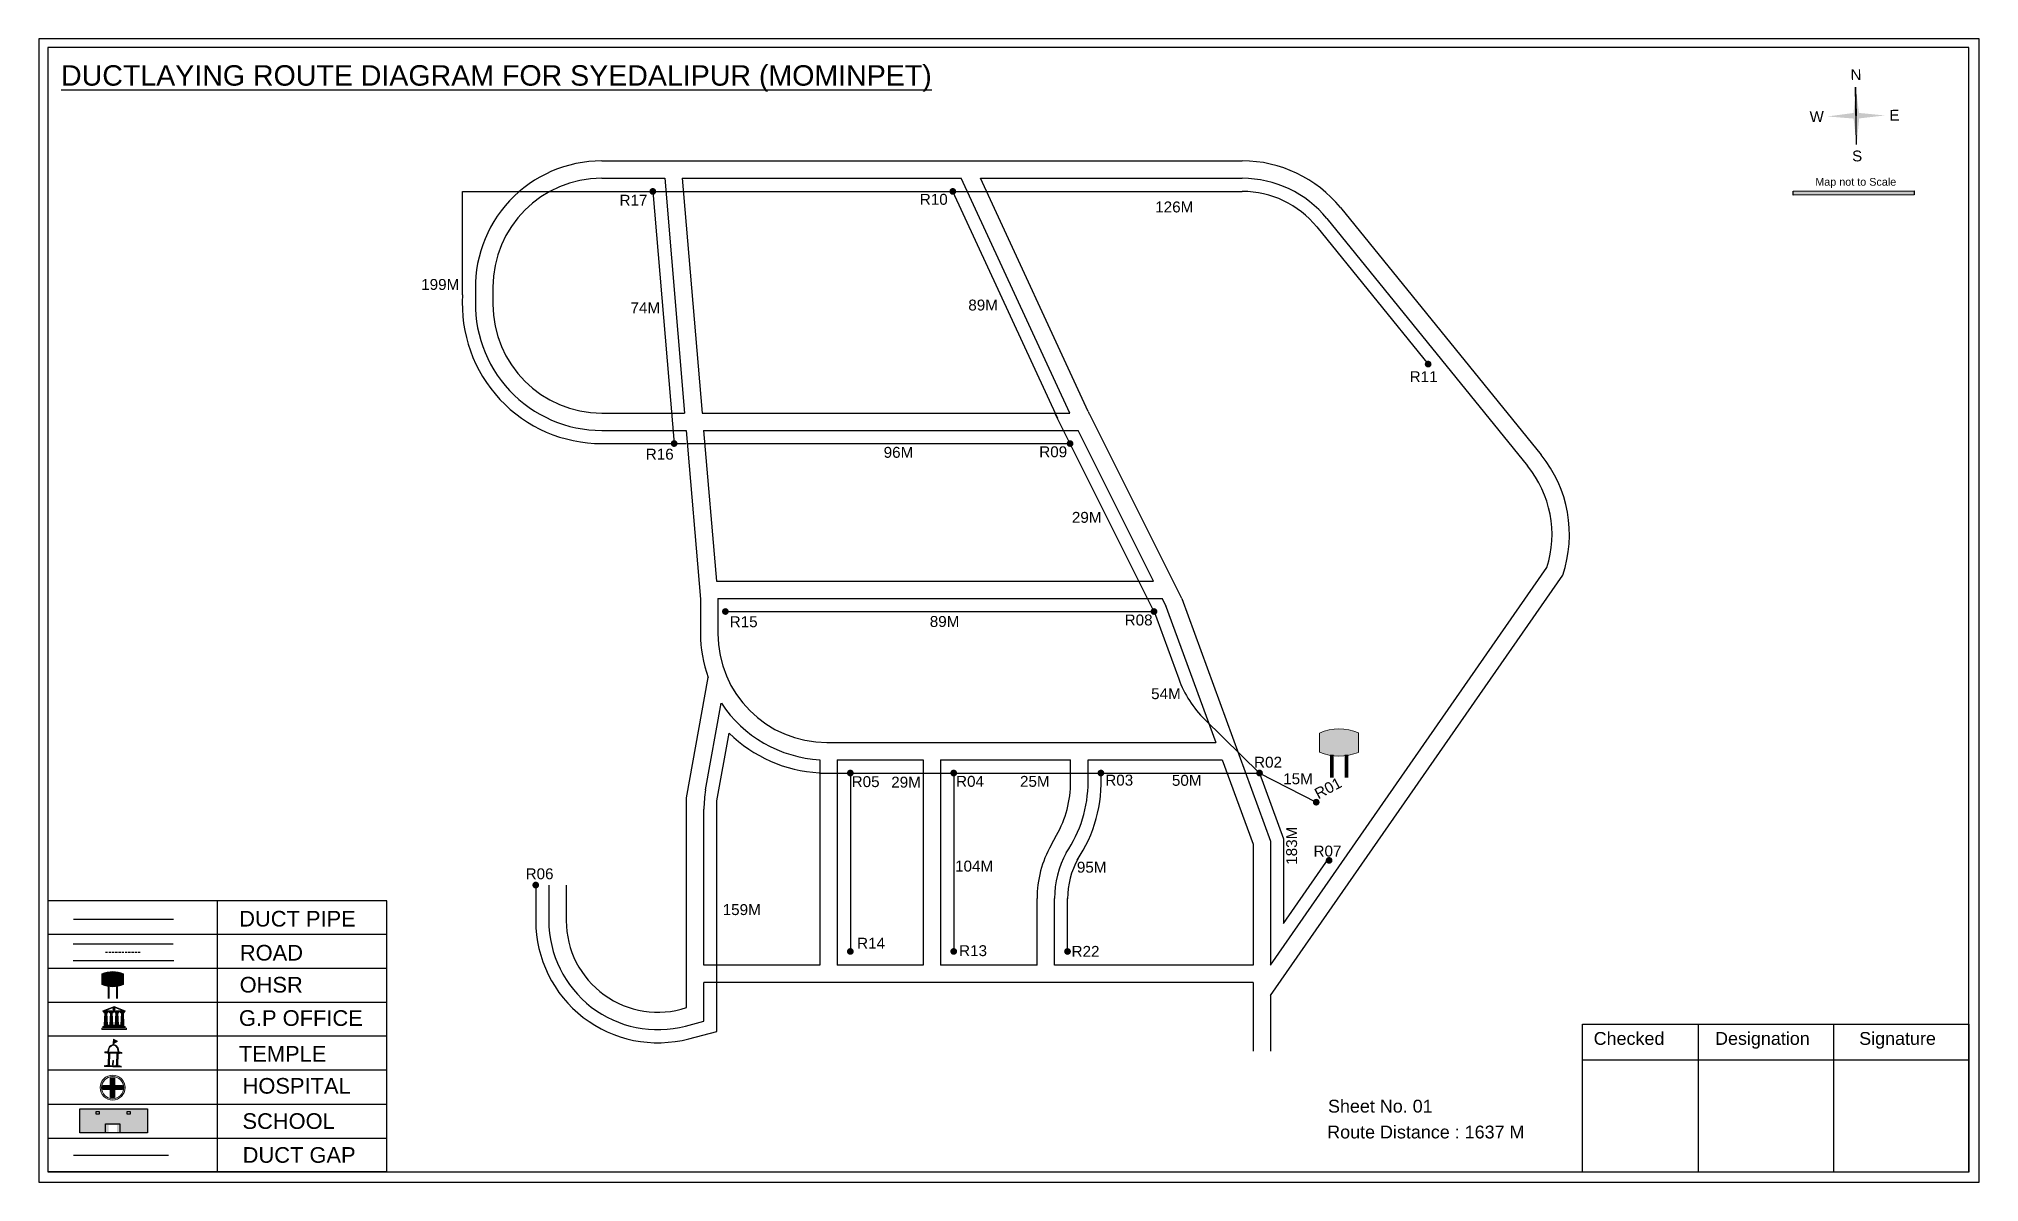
# Model space of a CAD drawing. Header units: inches. Extents: x 660 to 7040, y 655 to 1179.
# Drawn here: x 2349 to 3239, y 655 to 1179 of the extents above; entities that cross this region are included whole.
import ezdxf

# ---------------------------------------------------------------- set-up
doc = ezdxf.new("R2010")
doc.units = ezdxf.units.IN
doc.header["$MEASUREMENT"] = 0
doc.linetypes.add('DASHEDX2', pattern=[1.5, 1, -0.5])
for name, color, linetype in [('LANDMARK', 7, 'Continuous'), ('OHT', 7, 'Continuous'), ('pipe', 5, 'Continuous')]:
    doc.layers.add(name, color=color, linetype=linetype)
doc.styles.get("Standard").update_dxf_attribs({"font": 'arial.ttf'})

msp = doc.modelspace()

# ---------------------------------------------------------------- texts
at = {"color": 242, "true_color": 0xcd2027}
msp.add_text('%%UDUCTLAYING ROUTE DIAGRAM FOR SYEDALIPUR (MOMINPET)', height=9.375, dxfattribs=at).set_placement((2358.99, 1157.95))
for s, height, rotation, p in [('N', 4.95, 1.00631, (3179.95, 1160.47)), ('W', 4.95, 1.00631, (3161.2, 1141.24)), ('E', 4.95, 1.00631, (3197.8, 1141.88)), ('S', 4.95, 1.00631, (3180.69, 1123.18)), ('R01', 5, 27.73039, (2935.7, 830.53)), ('183M', 5, 90, (2926.01, 800.54))]:
    msp.add_text(s, height=height, rotation=rotation).set_placement(p)
for s, height, p in [('Map not to Scale', 3.5424, (3163.74, 1112.06)), ('R17', 5, (2615.18, 1102.91)), ('R10', 5, (2752.94, 1103.31)), ('126M', 5, (2860.94, 1099.81)), ('199M', 5, (2524.2, 1064.25)), ('89M', 5, (2775.19, 1054.81)), ('74M', 5, (2620.21, 1053.56)), ('R11', 5, (2977.66, 1021.94)), ('R16', 5, (2627.23, 986.41)), ('96M', 5, (2736.36, 987.24)), ('R09', 5, (2807.73, 987.5)), ('29M', 5, (2822.7, 957.42)), ('R15', 5, (2665.73, 909.53)), ('89M', 5, (2757.51, 909.65)), ('R08', 5, (2846.91, 910.33)), ('54M', 5, (2859.06, 876.54)), ('R02', 5, (2906.29, 845.09)), ('R05', 5, (2721.68, 836.19)), ('29M', 5, (2739.83, 835.93)), ('R04', 5, (2769.57, 836.32)), ('25M', 5, (2798.91, 836.32)), ('R03', 5, (2838.03, 836.88)), ('50M', 5, (2868.59, 836.78)), ('15M', 5, (2919.65, 837.51)), ('104M', 5, (2769.12, 797.44)), ('95M', 5, (2825, 796.93)), ('R07', 5, (2933.55, 804.33)), ('R06', 5, (2572.11, 793.91)), ('DUCT PIPE', 7.178, (2440.71, 772.22)), ('159M', 5, (2662.51, 777.48)), ('R14', 5, (2724.17, 762.07)), ('ROAD ', 7.178, (2441.02, 756.61)), ('R13', 5, (2770.96, 758.65)), ('R22', 5, (2822.56, 758.32)), ('OHSR', 7.178, (2440.92, 741.94)), ('G.P OFFICE', 7.178, (2440.6, 726.65)), ('Checked', 5.886, (3062.07, 717.94)), ('Designation', 5.886, (3117.77, 717.94)), ('Signature', 5.886, (3183.87, 717.94)), ('TEMPLE', 7.178, (2440.59, 710.24)), ('HOSPITAL', 7.178, (2442.27, 695.55)), ('SCHOOL', 7.178, (2442.21, 679.39)), ('Sheet No. 01', 5.886, (2940.21, 686.88)), ('Route Distance : 1637 M', 5.886, (2939.84, 675.01)), ('DUCT GAP', 7.178, (2442.31, 663.84))]:
    msp.add_text(s, height=height).set_placement(p)

# ---------------------------------------------------------------- blocks, each defined once
blk = doc.blocks.new('OHT')
at = {"linetype": 'Continuous', "lineweight": 0, "true_color": 0x0ffffc}
blk.add_hatch(color=4, dxfattribs=at).paths.add_polyline_path([(0.012, 1), (0, 1, 0.101323), (-0.4, 0.916), (-0.4, 0.525, 0.194075), (0.399, 0.521), (0.399, 0.921, 0.097877)])
at = {"color": 4, "linetype": 'Continuous', "lineweight": 0, "true_color": 0x0ffffc, "flags": 128}
for points in [[(-0.4, 0.525), (-0.4, 0.916)], [(0.399, 0.521), (0.399, 0.921)]]:
    blk.add_lwpolyline(points, dxfattribs=at)
at = {"color": 4, "linetype": 'Continuous', "lineweight": 0, "true_color": 0x0ffffc, "const_width": 0.075, "flags": 128}
for points in [[(-0.15, 0), (-0.15, 0.475)], [(0.15, 0), (0.15, 0.473)]]:
    blk.add_lwpolyline(points, dxfattribs=at)
at = {"color": 4, "linetype": 'Continuous', "lineweight": 0, "true_color": 0x0ffffc}
for centre, radius, start, end in [((0.006, -0.019), 1.019, 67.3109, 113.4711), ((0.004, 1.513), 1.068, 247.7682, 291.7007)]:
    blk.add_arc(centre, radius, start, end, dxfattribs=at)
blk = doc.blocks.new('Government_Office')
at = {"linetype": 'Continuous', "lineweight": 0, "true_color": 0xff0000}
h = blk.add_hatch(color=1, dxfattribs=at)
h.paths.add_polyline_path([(0.44, 0.72), (0.45, 0.75), (0, 0.93), (-0.45, 0.75), (-0.44, 0.72)])
h.paths.add_polyline_path([(0.355, 0.75), (-0.355, 0.75), (0, 0.9)], flags=16)
h.paths.add_polyline_path([(0, 0.778, -1), (0, 0.872, -1)], flags=0)
h = blk.add_hatch(color=1, dxfattribs=at)
edge = h.paths.add_edge_path()
edge.add_arc((0, 0.825), 0.0467, 90, 270)
edge.add_arc((0, 0.825), 0.0467, 270, 450)
for points in [[(-0.5, 0.05), (0.5, 0.05), (0.5, 0), (-0.5, 0)], [(-0.45, 0.075), (-0.45, 0.12), (0.45, 0.12), (0.45, 0.075)], [(-0.4, 0.14), (-0.4, 0.18), (0.4, 0.18), (0.4, 0.14)]]:
    blk.add_hatch(color=1, dxfattribs=at).paths.add_polyline_path(points)
h = blk.add_hatch(color=1, dxfattribs=at)
edge = h.paths.add_edge_path()
edge.add_line((-0.27, 0.195), (-0.295, 0.675))
edge.add_line((-0.295, 0.675), (-0.29, 0.675))
edge.add_arc((-0.278, 0.688), 0.0176, 225.30401, 441.56588)
edge.add_line((-0.275, 0.705), (-0.395, 0.705))
edge.add_arc((-0.392, 0.688), 0.0176, 98.43412, 314.69599)
edge.add_line((-0.38, 0.675), (-0.375, 0.675))
edge.add_line((-0.375, 0.675), (-0.4, 0.195))
edge.add_line((-0.4, 0.195), (-0.27, 0.195))
h = blk.add_hatch(color=1, dxfattribs=at)
edge = h.paths.add_edge_path()
edge.add_line((-0.047, 0.195), (-0.072, 0.675))
edge.add_line((-0.072, 0.675), (-0.067, 0.675))
edge.add_arc((-0.054, 0.688), 0.0176, 225.30401, 441.56588)
edge.add_line((-0.052, 0.705), (-0.172, 0.705))
edge.add_arc((-0.169, 0.688), 0.0176, 98.43412, 314.69599)
edge.add_line((-0.157, 0.675), (-0.152, 0.675))
edge.add_line((-0.152, 0.675), (-0.177, 0.195))
edge.add_line((-0.177, 0.195), (-0.047, 0.195))
h = blk.add_hatch(color=1, dxfattribs=at)
edge = h.paths.add_edge_path()
edge.add_line((0.177, 0.195), (0.152, 0.675))
edge.add_line((0.152, 0.675), (0.157, 0.675))
edge.add_arc((0.169, 0.688), 0.0176, 225.30401, 441.56588)
edge.add_line((0.172, 0.705), (0.052, 0.705))
edge.add_arc((0.054, 0.688), 0.0176, 98.43412, 314.69599)
edge.add_line((0.067, 0.675), (0.072, 0.675))
edge.add_line((0.072, 0.675), (0.047, 0.195))
edge.add_line((0.047, 0.195), (0.177, 0.195))
h = blk.add_hatch(color=1, dxfattribs=at)
edge = h.paths.add_edge_path()
edge.add_line((0.4, 0.195), (0.375, 0.675))
edge.add_line((0.375, 0.675), (0.38, 0.675))
edge.add_arc((0.392, 0.688), 0.0176, 225.30401, 441.56588)
edge.add_line((0.395, 0.705), (0.275, 0.705))
edge.add_arc((0.278, 0.688), 0.0176, 98.43412, 314.69599)
edge.add_line((0.29, 0.675), (0.295, 0.675))
edge.add_line((0.295, 0.675), (0.27, 0.195))
edge.add_line((0.27, 0.195), (0.4, 0.195))
at = {"color": 1, "linetype": 'Continuous', "lineweight": 0, "true_color": 0xff0000, "flags": 128}
for points in [[(-0.45, 0.75), (-0.44, 0.72), (0.44, 0.72), (0.45, 0.75), (0, 0.93)], [(-0.355, 0.75), (0.355, 0.75), (0, 0.9)], [(-0.5, 0.05), (0.5, 0.05), (0.5, 0), (-0.5, 0)], [(-0.45, 0.075), (-0.45, 0.12), (0.45, 0.12), (0.45, 0.075)], [(-0.4, 0.14), (-0.4, 0.18), (0.4, 0.18), (0.4, 0.14)]]:
    blk.add_lwpolyline(points, close=True, dxfattribs=at)
for points in [[(0, 0.872, 1), (0, 0.778, 1)], [(-0.27, 0.195), (-0.295, 0.675), (-0.29, 0.675, 1.379694), (-0.275, 0.705), (-0.395, 0.705, 1.379694), (-0.38, 0.675), (-0.375, 0.675), (-0.4, 0.195)], [(-0.047, 0.195), (-0.072, 0.675), (-0.067, 0.675, 1.379694), (-0.052, 0.705), (-0.172, 0.705, 1.379694), (-0.157, 0.675), (-0.152, 0.675), (-0.177, 0.195)], [(0.177, 0.195), (0.152, 0.675), (0.157, 0.675, 1.379694), (0.172, 0.705), (0.052, 0.705, 1.379694), (0.067, 0.675), (0.072, 0.675), (0.047, 0.195)], [(0.4, 0.195), (0.375, 0.675), (0.38, 0.675, 1.379694), (0.395, 0.705), (0.275, 0.705, 1.379694), (0.29, 0.675), (0.295, 0.675), (0.27, 0.195)]]:
    blk.add_lwpolyline(points, format="xyb", close=True, dxfattribs=at)
blk = doc.blocks.new('Temple')
at = {"linetype": 'Continuous', "lineweight": 0, "true_color": 0xff0000}
h = blk.add_hatch(color=1, dxfattribs=at)
edge = h.paths.add_edge_path()
edge.add_line((0.175, 0.49), (0.225, 0.49))
edge.add_line((0.225, 0.49), (0.225, 0.497))
edge.add_line((0.225, 0.497), (0.307, 0.497))
edge.add_line((0.307, 0.497), (0.307, 0.533))
edge.add_line((0.307, 0.533), (0.257, 0.533))
edge.add_line((0.257, 0.533), (0.257, 0.54))
edge.add_line((0.257, 0.54), (0.2, 0.54))
edge.add_spline(control_points=[(0.2, 0.54), (0.2, 0.589), (0.19, 0.638), (0.142, 0.743), (0.092, 0.79), (0.027, 0.805), (0.02, 0.806), (0.012, 0.806)], knot_values=[4.712389, 4.712389, 4.712389, 4.712389, 5.278166, 5.278166, 6.117402, 6.117402, 6.223801, 6.223801, 6.223801, 6.223801], degree=3, periodic=0)
edge.add_line((0.012, 0.806), (0.012, 0.79))
edge.add_line((0.012, 0.79), (-0.012, 0.79))
edge.add_line((-0.012, 0.79), (-0.012, 0.806))
edge.add_spline(control_points=[(-0.012, 0.806), (-0.055, 0.802), (-0.096, 0.781), (-0.171, 0.699), (-0.197, 0.628), (-0.2, 0.55), (-0.2, 0.545), (-0.2, 0.54)], knot_values=[6.343965, 6.343965, 6.343965, 6.343965, 6.956638, 6.956638, 7.795874, 7.795874, 7.853982, 7.853982, 7.853982, 7.853982], degree=3, periodic=0)
edge.add_line((-0.2, 0.54), (-0.257, 0.54))
edge.add_line((-0.257, 0.54), (-0.257, 0.533))
edge.add_line((-0.257, 0.533), (-0.307, 0.533))
edge.add_line((-0.307, 0.533), (-0.307, 0.497))
edge.add_line((-0.307, 0.497), (-0.225, 0.497))
edge.add_line((-0.225, 0.497), (-0.225, 0.49))
edge.add_line((-0.225, 0.49), (-0.175, 0.49))
edge.add_line((-0.175, 0.49), (-0.175, 0.07))
edge.add_arc((-0.205, 0.07), 0.03, -90, 0, ccw=False)
edge.add_line((-0.205, 0.04), (-0.257, 0.04))
edge.add_line((-0.257, 0.04), (-0.257, 0.033))
edge.add_line((-0.257, 0.033), (-0.307, 0.033))
edge.add_line((-0.307, 0.033), (-0.307, 0))
edge.add_line((-0.307, 0), (0.307, 0))
edge.add_line((0.307, 0), (0.307, 0.033))
edge.add_line((0.307, 0.033), (0.257, 0.033))
edge.add_line((0.257, 0.033), (0.257, 0.04))
edge.add_line((0.257, 0.04), (0.205, 0.04))
edge.add_arc((0.205, 0.07), 0.03, 180, 270, ccw=False)
edge.add_line((0.175, 0.07), (0.175, 0.49))
h.paths.add_polyline_path([(0.125, 0.07, -0.414214), (0.095, 0.04), (0.05, 0.04), (0.05, 0.033), (-0.05, 0.033), (-0.05, 0.04), (-0.095, 0.04, -0.414214), (-0.125, 0.07), (-0.125, 0.497), (0.125, 0.497)], flags=16)
edge = h.paths.add_edge_path(flags=16)
edge.add_ellipse((0, 0.54), major_axis=(0, 0.242), ratio=0.722808, start_angle=270, end_angle=450, ccw=False)
edge.add_line((0.175, 0.54), (-0.175, 0.54))
h.paths.add_polyline_path([(0.012, 0.23), (0.012, 0.07), (-0.012, 0.07), (-0.012, 0.23)], flags=0)
h = blk.add_hatch(color=1, dxfattribs=at)
edge = h.paths.add_edge_path()
edge.add_line((0.012, 0.857), (0, 0.85))
edge.add_line((0, 0.85), (-0.003, 0.925))
edge.add_line((-0.003, 0.925), (-0.012, 0.925))
edge.add_line((-0.012, 0.925), (-0.012, 0.806))
edge.add_spline(control_points=[(-0.012, 0.806), (-0.004, 0.807), (0.004, 0.807), (0.012, 0.806)], knot_values=[6.223801, 6.223801, 6.223801, 6.223801, 6.343965, 6.343965, 6.343965, 6.343965], degree=3, periodic=0)
edge.add_line((0.012, 0.806), (0.012, 0.857))
h = blk.add_hatch(color=1, dxfattribs=at)
edge = h.paths.add_edge_path()
edge.add_line((0.012, 0.79), (0.012, 0.806))
edge.add_spline(control_points=[(0.012, 0.806), (0.004, 0.807), (-0.004, 0.807), (-0.012, 0.806)], knot_values=[6.223801, 6.223801, 6.223801, 6.223801, 6.343965, 6.343965, 6.343965, 6.343965], degree=3, periodic=0)
edge.add_line((-0.012, 0.806), (-0.012, 0.79))
edge.add_line((-0.012, 0.79), (0.012, 0.79))
at = {"linetype": 'Continuous', "lineweight": 0, "true_color": 0xe66000}
blk.add_hatch(color=32, dxfattribs=at).paths.add_polyline_path([(-0.006, 1), (0.147, 0.931), (0, 0.85)])
at = {"color": 1, "linetype": 'Continuous', "lineweight": 0, "true_color": 0xff0000, "flags": 128}
for points in [[(0.012, 0.925), (-0.012, 0.925), (-0.012, 0.79), (0.012, 0.79)], [(0.012, 0.23), (-0.012, 0.23), (-0.012, 0.07), (0.012, 0.07)]]:
    blk.add_lwpolyline(points, close=True, dxfattribs=at)
at = {"color": 32, "linetype": 'Continuous', "lineweight": 0, "true_color": 0xe66000, "flags": 128}
blk.add_lwpolyline([(-0.006, 1), (0.147, 0.931), (0, 0.85), (-0.006, 1)], dxfattribs=at)
at = {"color": 1, "linetype": 'Continuous', "lineweight": 0, "true_color": 0xff0000, "flags": 128}
blk.add_lwpolyline([(0.2, 0.54), (0.257, 0.54), (0.257, 0.533), (0.307, 0.533), (0.307, 0.497), (0.225, 0.497), (0.225, 0.49), (0.175, 0.49), (0.175, 0.07, 0.414214), (0.205, 0.04), (0.257, 0.04), (0.257, 0.033), (0.307, 0.033), (0.307, 0), (-0.307, 0), (-0.307, 0.033), (-0.257, 0.033), (-0.257, 0.04), (-0.205, 0.04, 0.414214), (-0.175, 0.07), (-0.175, 0.49), (-0.225, 0.49), (-0.225, 0.497), (-0.307, 0.497), (-0.307, 0.533), (-0.257, 0.533), (-0.257, 0.54), (-0.2, 0.54)], format="xyb", dxfattribs=at)
blk.add_lwpolyline([(-0.175, 0.54), (0.175, 0.54)], dxfattribs=at)
blk.add_lwpolyline([(0.125, 0.497), (0.125, 0.07, -0.414214), (0.095, 0.04), (0.05, 0.04), (0.05, 0.033), (-0.05, 0.033), (-0.05, 0.04), (-0.095, 0.04, -0.414214), (-0.125, 0.07), (-0.125, 0.497)], format="xyb", close=True, dxfattribs=at)
at = {"color": 1, "linetype": 'Continuous', "lineweight": 0, "true_color": 0xff0000}
blk.add_ellipse((0, 0.54), major_axis=(0, 0.242), ratio=0.722808, start_param=4.712389, end_param=7.853982, dxfattribs=at)
blk.add_open_spline([(0.2, 0.54), (0.2, 0.589), (0.19, 0.638), (0.142, 0.743), (0.092, 0.79), (-0.023, 0.816), (-0.085, 0.794), (-0.171, 0.699), (-0.197, 0.628), (-0.2, 0.55), (-0.2, 0.545), (-0.2, 0.54)], degree=3, knots=[4.712389, 4.712389, 4.712389, 4.712389, 5.278166, 5.278166, 6.117402, 6.117402, 6.956638, 6.956638, 7.795874, 7.795874, 7.853982, 7.853982, 7.853982, 7.853982], dxfattribs=at)
blk = doc.blocks.new('*U5')
at = {"color": 0, "linetype": 'DASHEDX2', "transparency": 16777216}
blk.add_line((-8.22, 0), (8.01, 0), dxfattribs=at)
blk = doc.blocks.new('Hospital')
at = {"linetype": 'Continuous', "lineweight": 0, "true_color": 0x000000}
h = blk.add_hatch(color=18, dxfattribs=at)
h.paths.add_polyline_path([(-0.5, 0, 1), (0.5, 0, 1)])
h.paths.add_polyline_path([(0.446, 0, -1), (-0.446, 0, -1)], flags=16)
at = {"linetype": 'Continuous', "true_color": 0xff0000}
blk.add_hatch(color=1, dxfattribs=at).paths.add_polyline_path([(-0.394, 0.08), (-0.08, 0.08), (-0.08, 0.394), (0.08, 0.394), (0.08, 0.08), (0.394, 0.08), (0.394, -0.08), (0.08, -0.08), (0.08, -0.394), (-0.08, -0.394), (-0.08, -0.08), (-0.394, -0.08)])
at = {"color": 1, "linetype": 'Continuous', "true_color": 0xff0000, "flags": 128}
blk.add_lwpolyline([(-0.394, 0.08), (-0.08, 0.08), (-0.08, 0.394), (0.08, 0.394), (0.08, 0.08), (0.394, 0.08), (0.394, -0.08), (0.08, -0.08), (0.08, -0.394), (-0.08, -0.394), (-0.08, -0.08), (-0.394, -0.08)], close=True, dxfattribs=at)
at = {"color": 18, "linetype": 'Continuous', "lineweight": 0, "true_color": 0x000000}
for radius in [0.5, 0.446]:
    blk.add_circle((0, 0), radius, dxfattribs=at)

# ---------------------------------------------------------------- hatches: boundary and pattern name
at = {"ltscale": 0.5}
h = msp.add_hatch(color=5, dxfattribs=at)
h.dxf.hatch_style = 1
h.paths.add_polyline_path([(2632.01, 1109.44, 1), (2628.89, 1109.44, 1)])
h = msp.add_hatch(color=5, dxfattribs=at)
h.dxf.hatch_style = 1
h.paths.add_polyline_path([(2769.63, 1109.44, 1), (2766.51, 1109.44, 1)])
at = {"true_color": 0x0093dd}
h = msp.add_hatch(color=142, dxfattribs=at)
h.dxf.hatch_style = 1
h.paths.add_polyline_path([(3153.56, 1109.56), (3153.56, 1107.71), (3209.07, 1107.84), (3209.07, 1109.68)])
at = {"ltscale": 0.5}
h = msp.add_hatch(color=5, dxfattribs=at)
h.dxf.hatch_style = 1
h.paths.add_polyline_path([(2987.7, 1030.23, 1), (2984.58, 1030.23, 1)])
h = msp.add_hatch(color=5, dxfattribs=at)
h.dxf.hatch_style = 1
h.paths.add_polyline_path([(2641.79, 993.77, 1), (2638.67, 993.77, 1)])
h = msp.add_hatch(color=5, dxfattribs=at)
h.dxf.hatch_style = 1
h.paths.add_polyline_path([(2823.43, 993.77, 1), (2820.32, 993.77, 1)])
h = msp.add_hatch(color=5, dxfattribs=at)
h.dxf.hatch_style = 1
h.paths.add_polyline_path([(2665.3, 916.72, 1), (2662.19, 916.72, 1)])
h = msp.add_hatch(color=5, dxfattribs=at)
h.dxf.hatch_style = 1
h.paths.add_polyline_path([(2861.93, 916.72, 1), (2858.81, 916.72, 1)])
h = msp.add_hatch(color=5, dxfattribs=at)
h.dxf.hatch_style = 1
h.paths.add_polyline_path([(2722.63, 842.64, 1), (2719.51, 842.64, 1)])
h = msp.add_hatch(color=5, dxfattribs=at)
h.dxf.hatch_style = 1
h.paths.add_polyline_path([(2770.05, 842.64, 1), (2766.93, 842.64, 1)])
h = msp.add_hatch(color=5, dxfattribs=at)
h.dxf.hatch_style = 1
h.paths.add_polyline_path([(2837.57, 842.64, 1), (2834.46, 842.64, 1)])
h = msp.add_hatch(color=5, dxfattribs=at)
h.dxf.hatch_style = 1
h.paths.add_polyline_path([(2910.35, 842.64, 1), (2907.23, 842.64, 1)])
h = msp.add_hatch(color=5, dxfattribs=at)
h.dxf.hatch_style = 1
h.paths.add_polyline_path([(2936.36, 829.25, 1), (2933.24, 829.25, 1)])
h = msp.add_hatch(color=5, dxfattribs=at)
h.dxf.hatch_style = 1
h.paths.add_polyline_path([(2942.27, 802.56, 1), (2939.15, 802.56, 1)])
h = msp.add_hatch(color=5, dxfattribs=at)
h.dxf.hatch_style = 1
h.paths.add_polyline_path([(2578.31, 791.25, 1), (2575.19, 791.25, 1)])
h = msp.add_hatch(color=5, dxfattribs=at)
h.dxf.hatch_style = 1
h.paths.add_polyline_path([(2722.63, 760.79, 1), (2719.51, 760.79, 1)])
h = msp.add_hatch(color=5, dxfattribs=at)
h.dxf.hatch_style = 1
h.paths.add_polyline_path([(2770.05, 760.79, 1), (2766.93, 760.79, 1)])
h = msp.add_hatch(color=5, dxfattribs=at)
h.dxf.hatch_style = 1
h.paths.add_polyline_path([(2822.27, 760.79, 1), (2819.15, 760.79, 1)])
at = {"true_color": 0xc8c92d}
h = msp.add_hatch(color=52, dxfattribs=at)
h.dxf.hatch_style = 1
h.paths.add_polyline_path([(2373.75, 688.62), (2367.58, 688.62), (2367.58, 677.54), (2373.75, 677.54)])
h.paths.add_polyline_path([(2398.6, 688.62), (2392.43, 688.62), (2392.43, 677.54), (2398.6, 677.54)])
at = {"true_color": 0x293189}
h = msp.add_hatch(color=177, dxfattribs=at)
h.dxf.hatch_style = 1
h.paths.add_polyline_path([(2392.43, 688.62), (2373.75, 688.62), (2373.75, 677.54), (2380.76, 677.54), (2380.76, 681.17), (2384.61, 681.17), (2384.61, 677.54), (2392.43, 677.54)])
h.paths.add_polyline_path([(2376.42, 686.15), (2375.04, 686.15), (2375.04, 687.42), (2376.42, 687.42)], flags=16)
h.paths.add_polyline_path([(2389.29, 686.15), (2389.29, 687.42), (2390.67, 687.42), (2390.67, 686.15)], flags=16)

# ---------------------------------------------------------------- linework, layer by layer
for p, q in [((3182.71, 1130.9), (3182.25, 1157.2)), ((2607.06, 1123.44), (2900.88, 1123.44)), ((2607.06, 1115.44), (2635.96, 1115.44)), ((2635.96, 1115.44), (2645.07, 1007.77)), ((2643.99, 1115.44), (2771.91, 1115.44)), ((2643.99, 1115.44), (2653.1, 1007.77)), ((2821.71, 1007.77), (2771.91, 1115.44)), ((2780.72, 1115.44), (2900.88, 1115.44)), ((2830.2, 1008.47), (2780.72, 1115.44)), ((2939.7, 1096.95), (3031.78, 983.51)), ((2945.91, 1101.99), (3038, 988.55)), ((2557.06, 1065.44), (2557.06, 1057.77)), ((2607.06, 1007.77), (2645.07, 1007.77)), ((2653.1, 1007.77), (2821.71, 1007.77)), ((2873.08, 922.72), (2830.87, 1007.08)), ((2607.06, 999.77), (2645.75, 999.77)), ((2645.75, 999.77), (2652.29, 922.38)), ((2653.77, 999.77), (2825.58, 999.77)), ((2653.77, 999.77), (2659.61, 930.72)), ((2860.13, 930.72), (2825.58, 999.77)), ((2913.83, 754.54), (3040.66, 936.98)), ((2659.61, 930.72), (2860.13, 930.72)), ((2913.83, 740.53), (3047.89, 933.38)), ((2652.29, 922.38), (2652.29, 906.64)), ((2660.29, 922.72), (2864.14, 922.72)), ((2660.29, 922.72), (2660.29, 906.64)), ((2865.93, 919.14), (2864.14, 922.72)), ((2865.57, 919.97), (2888.76, 856.64)), ((2873.08, 922.72), (2913.83, 811.43)), ((2645.9, 831.21), (2655.9, 886.5)), ((2654.69, 834.91), (2661.89, 874.68)), ((2710.29, 856.64), (2888.76, 856.64)), ((2707.07, 848.73), (2707.07, 754.54)), ((2715.07, 848.64), (2715.07, 754.54)), ((2715.07, 848.64), (2754.49, 848.64)), ((2754.49, 848.64), (2754.49, 754.54)), ((2762.49, 848.64), (2762.49, 754.54)), ((2762.49, 848.64), (2822.14, 848.64)), ((2822.14, 838.63), (2822.14, 848.64)), ((2830.14, 838.63), (2830.14, 848.64)), ((2830.14, 848.64), (2891.68, 848.64)), ((2891.68, 848.64), (2905.83, 810.01)), ((2645.9, 735.01), (2645.9, 831.21)), ((2653.9, 754.54), (2653.9, 826)), ((2813.15, 809.56), (2815.7, 814.08)), ((2913.83, 811.43), (2913.83, 754.54)), ((2905.83, 810.01), (2905.83, 754.54)), ((2352.9, 784.06), (2352.9, 659.64)), ((2430.67, 784.06), (2430.67, 659.64)), ((2582.75, 791.25), (2582.75, 774.9)), ((2590.75, 791.25), (2590.75, 774.9)), ((2806.71, 754.54), (2806.71, 785.01)), ((2814.71, 754.54), (2814.71, 785.01)), ((2508.43, 768.51), (2352.9, 768.51)), ((2364.56, 764.21), (2410.44, 764.21)), ((2364.56, 756.69), (2410.68, 756.69)), ((2508.43, 752.95), (2352.9, 752.95)), ((2707.07, 754.54), (2653.9, 754.54)), ((2754.49, 754.54), (2715.07, 754.54)), ((2806.71, 754.54), (2762.49, 754.54)), ((2905.83, 754.54), (2814.71, 754.54)), ((2905.83, 746.54), (2653.9, 746.54)), ((2653.9, 728.77), (2653.9, 746.54)), ((2905.83, 746.54), (2905.83, 715.02)), ((2913.83, 740.53), (2913.83, 715.02)), ((2508.43, 737.4), (2352.9, 737.4)), ((2508.43, 721.85), (2352.9, 721.85)), ((2645.49, 726.55), (2653.9, 728.77)), ((2508.43, 706.29), (2352.9, 706.29)), ((2352.9, 690.74), (2508.43, 690.74)), ((2352.9, 675.19), (2508.43, 675.19)), ((2508.43, 659.64), (2352.9, 659.64))]:
    msp.add_line(p, q)
at = {"color": 1}
msp.add_line((3182.25, 1157.2), (3182.48, 1144.04), dxfattribs=at)
at = {"color": 242, "true_color": 0xcd2027}
for p, q in [((3109.96, 727.48), (3109.96, 659.59)), ((3172.17, 727.48), (3172.17, 659.59)), ((3057, 711.04), (3234.22, 711.04))]:
    msp.add_line(p, q, dxfattribs=at)
for points in [[(2348.79, 1179.44), (2348.79, 654.94), (3238.93, 654.94), (3238.93, 1179.44)], [(2352.9, 1175.42), (2352.9, 659.65), (3234.22, 659.65), (3234.22, 1175.42)], [(2398.66, 688.62), (2398.66, 677.54), (2367.58, 677.54), (2367.58, 688.62)], [(2376.42, 687.42), (2376.42, 686.15), (2375.04, 686.15), (2375.04, 687.42)], [(2389.29, 686.15), (2389.29, 687.42), (2390.67, 687.42), (2390.67, 686.15)]]:
    msp.add_lwpolyline(points, close=True)
at = {"color": 142, "true_color": 0x0093dd}
msp.add_lwpolyline([(3209.07, 1107.84), (3153.56, 1107.71), (3153.56, 1109.56), (3209.07, 1109.68), (3209.07, 1107.84)], dxfattribs=at)
for points in [[(2508.43, 659.64), (2508.43, 784.06), (2352.9, 784.06)], [(2379.43, 677.54), (2379.43, 681.64), (2385.95, 681.64), (2385.95, 677.54)]]:
    msp.add_lwpolyline(points)
at = {"color": 242, "true_color": 0xcd2027}
msp.add_lwpolyline([(3234.22, 659.59), (3057, 659.59), (3057, 727.48), (3234.22, 727.48)], close=True, dxfattribs=at)
for centre, radius, start, end in [((2607.06, 1065.44), 58, 90, 183.7901), ((2900.88, 1065.44), 58, 39.06829, 90), ((2607.06, 1065.44), 50, 90, 180), ((2900.88, 1065.44), 50, 39.06829, 90), ((2607.06, 1057.77), 58, 176.2099, 270), ((2607.06, 1057.77), 50, 180, 270), ((2875.58, 1029.46), 50, 204.82304, 206.58319), ((2992.96, 952), 58, 341.27181, 39.06829), ((2992.96, 952), 50, 342.51949, 39.06829), ((2710.29, 906.64), 58, 180, 200.32514), ((2710.29, 906.64), 50, 180, 270), ((2710.29, 906.64), 58, 213.44215, 266.81705), ((2772.14, 838.63), 50, 330.5978, 0), ((2772.14, 838.63), 58, 325.81498, 0), ((2703.9, 826), 50, 169.74055, 180), ((2856.71, 785.01), 50, 150.5978, 180), ((2859.89, 784.6), 45.18, 151.66842, 179.48029), ((2632.75, 774.9), 50, 180, 284.7604), ((2632.75, 774.9), 42, 180, 288.23634)]:
    msp.add_arc(centre, radius, start, end)
at = {"color": 1}
msp.add_solid([(3181.18, 1144.02), (3184, 1144.07), (3182.25, 1157.2)], dxfattribs=at)
for points in [[(3182.51, 1142.75), (3182.46, 1145.57), (3169.33, 1143.82)], [(3181.18, 1144.02), (3184, 1144.07), (3182.71, 1130.9)], [(3182.51, 1142.76), (3182.46, 1145.57), (3195.63, 1144.28)]]:
    msp.add_solid(points)
at = {"layer": 'OHT', "color": 5}
msp.add_line((2364.73, 775.59), (2410.61, 775.59), dxfattribs=at)
at = {"layer": 'OHT', "color": 1}
msp.add_line((2364.73, 667.41), (2408.32, 667.41), dxfattribs=at)
at = {"layer": 'pipe'}
for p, q in [((2543.2, 1062), (2543.2, 1109.44)), ((2543.2, 1109.44), (2607.06, 1109.44)), ((2607.06, 1109.44), (2644.5, 1109.44)), ((2630.45, 1109.44), (2640.23, 993.77)), ((2643.99, 1109.44), (2783.5, 1109.44)), ((2816.26, 1005.25), (2768.07, 1109.44)), ((2780.72, 1109.44), (2900.88, 1109.44)), ((2935.04, 1093.17), (2986.14, 1030.23)), ((2860.21, 917.16), (2814.87, 1007.77)), ((2607.06, 993.77), (2645.75, 993.77)), ((2646.25, 993.77), (2821.87, 993.77)), ((2859.93, 917.91), (2871.7, 885.77)), ((2663.4, 916.72), (2860.37, 916.72)), ((2908.79, 842.64), (2883.68, 867.23)), ((2659.9, 829.95), (2665.5, 860.93)), ((2707.07, 842.64), (2762.49, 842.64)), ((2721.07, 842.64), (2721.07, 760.79)), ((2762.49, 842.64), (2830.14, 842.64)), ((2768.49, 842.64), (2768.49, 760.79)), ((2830.14, 842.64), (2908.79, 842.64)), ((2908.79, 842.64), (2919.83, 812.5)), ((2908.79, 842.64), (2934.8, 829.25)), ((2659.9, 754.54), (2659.9, 829.95)), ((2919.83, 812.5), (2919.83, 773.68)), ((2919.83, 773.68), (2940.59, 803.55)), ((2576.75, 791.25), (2576.75, 774.9)), ((2820.71, 760.79), (2820.71, 785.01)), ((2659.9, 724.14), (2659.9, 754.54)), ((2647.02, 720.75), (2659.9, 724.14))]:
    msp.add_line(p, q, dxfattribs=at)
for centre, radius, start, end in [((2900.88, 1065.44), 44, 39.06829, 90), ((2607.06, 1057.77), 64, 176.2099, 270), ((2918.65, 902.96), 50, 200.10995, 225.60904), ((2710.29, 906.64), 64, 225.58639, 266.81705), ((2772.14, 838.63), 64, 325.81498, 3.59534), ((2859.89, 784.6), 39.18, 151.66842, 179.48029), ((2632.75, 774.9), 56, 180, 284.7604)]:
    msp.add_arc(centre, radius, start, end, dxfattribs=at)

# ---------------------------------------------------------------- block references
at = {"linetype": 'DASHEDX2'}
msp.add_blockref('*U5', (2387.56, 760.45), dxfattribs=at)
at = {"layer": 'LANDMARK'}
for name, p, xscale, yscale, zscale in [('Government_Office', (2383.32, 724.99), 11.32114773247135, 11.32114773247135, 11.32114773247135), ('Hospital', (2382.63, 698.33), 11.41772014427468, 11.41772014427468, 11.41772014427468)]:
    msp.add_blockref(name, p, dxfattribs=dict(at, xscale=xscale, yscale=yscale, zscale=zscale))
at = {"layer": 'LANDMARK', "xscale": 12.62452535729322, "yscale": 12.62452535729322, "zscale": 12.62452535729322, "rotation": 358.3713438591284}
msp.add_blockref('Temple', (2382.75, 707.87), dxfattribs=at)
at = {"layer": 'OHT'}
for p, xscale, yscale, zscale in [((2945.26, 840.45), 22.41341502807723, 22.41341502807723, 22.41341502807723), ((2382.73, 739.09), 12.45189723782068, 12.45189723782068, 12.45189723782068)]:
    msp.add_blockref('OHT', p, dxfattribs=dict(at, xscale=xscale, yscale=yscale, zscale=zscale))

msp.set_redraw_order([(e.dxf.handle, doc.entitydb.next_handle()) for e in msp.query("TEXT MTEXT ATTDEF DIMENSION ARC_DIMENSION")])  # texts and dimensions are drawn at this point

doc.saveas('drawing.dxf')
